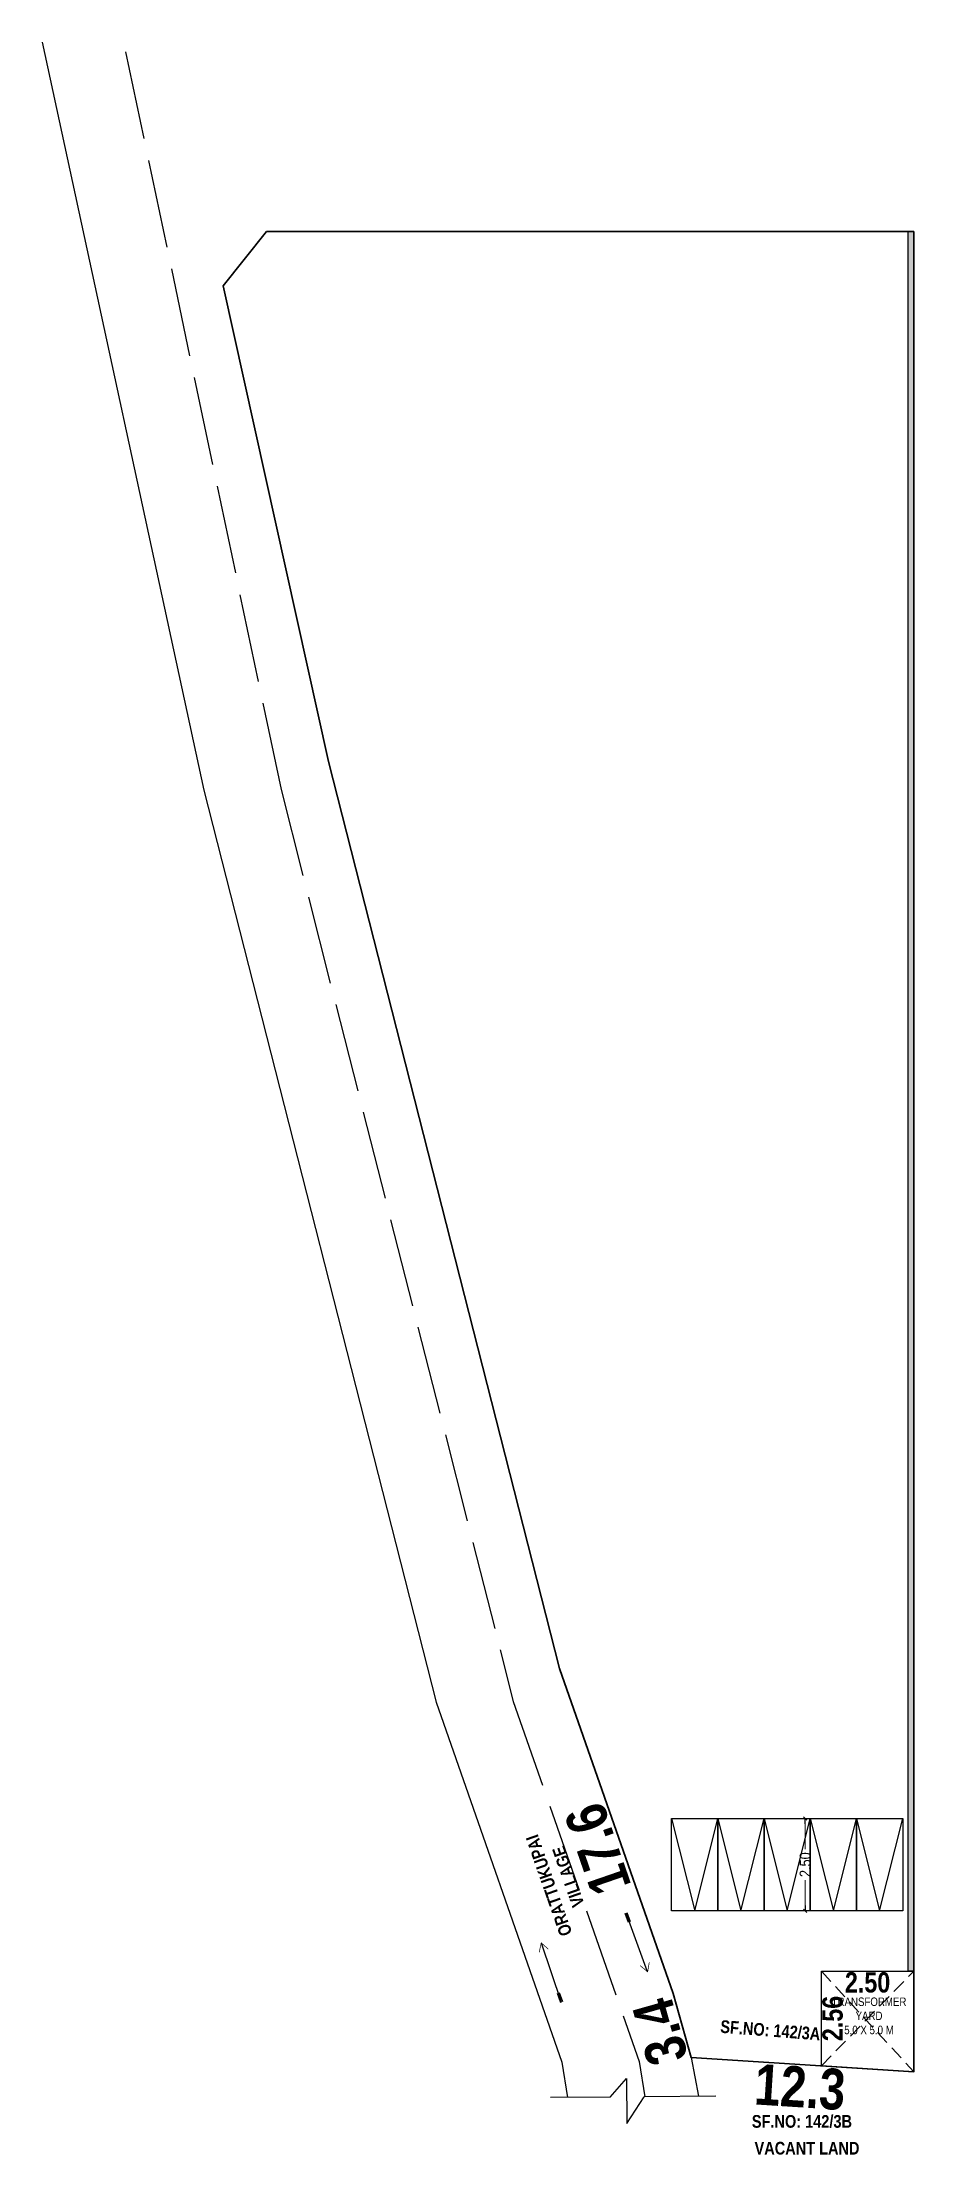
# Model space of a CAD drawing. Header units: metres. Extents: x 113306 to 118716, y -27251 to 0.
# Drawn here: x 118446.3 to 118469.8, y -27251.4 to -27194.3 of the extents above; entities that cross this region are included whole.
import ezdxf

# ---------------------------------------------------------------- set-up
doc = ezdxf.new("R2010")
doc.units = ezdxf.units.M
doc.header["$MEASUREMENT"] = 0
doc.header["$PDMODE"] = 35
doc.linetypes.add('ACAD_ISO02W100', pattern=[15, 12, -3])
doc.linetypes.add('HIDDEN', pattern=[0.375, 0.25, -0.125])
for name, color, linetype in [('A-SYMB-MISC', 3, 'Continuous'), ('Boundary Line', 96, 'Continuous'), ('Grid Line', 8, 'Continuous')]:
    doc.layers.add(name, color=color, linetype=linetype)
doc.styles.add('Arial', font='swissc.ttf')
doc.styles.get("Standard").update_dxf_attribs({"font": 'swisscb.ttf'})
doc.dimstyles.new('FLOOR DIM', dxfattribs={"dimtxt": 0.55, "dimasz": 0.05, "dimexe": 0.075, "dimexo": 0.3, "dimgap": 0.025, "dimtad": 0, "dimdec": 1, "dimzin": 3, "dimdsep": 46, "dimtxsty": 'Standard', "dimblk": 'JM1', "dimcen": -0.09, "dimse1": 1, "dimse2": 1, "dimsd1": 1, "dimsd2": 1, "dimclrd": 5, "dimclre": 250, "dimclrt": 3, "dimazin": 0, "dimtfac": 0.65, "dimtdec": 1, "dimtix": 1, "dimtofl": 0, "dimtmove": 0, "dimatfit": 2, "dimfxl": 0, "dimfrac": 1, "dimtolj": 1, "dimlwd": 18, "dimlwe": -1, "dimarcsym": 0})
doc.dimstyles.new('FLOOR DIM BUILDING DIM', dxfattribs={"dimtxt": 0.4, "dimasz": 0.025, "dimexe": 0.075, "dimexo": 0.3, "dimgap": 0.09, "dimtad": 0, "dimzin": 3, "dimdsep": 46, "dimtxsty": 'Arial', "dimblk": 'JM1', "dimcen": -0.09, "dimse1": 1, "dimse2": 1, "dimclrd": 5, "dimclre": 250, "dimclrt": 1, "dimazin": 0, "dimtfac": 0.65, "dimtix": 1, "dimtofl": 0, "dimtmove": 0, "dimatfit": 2, "dimfxl": 0, "dimfrac": 1, "dimtolj": 1, "dimlwd": 18, "dimlwe": -1, "dimarcsym": 0})

msp = doc.modelspace()

# ---------------------------------------------------------------- texts
msp.add_text('SF.NO: 142/3A', height=0.3432, rotation=355.5882).set_placement((118464.602, -27248.062))
for s, p in [('SF.NO: 142/3B', (118465.465, -27250.631)), ('VACANT LAND', (118465.538, -27251.356))]:
    msp.add_text(s, height=0.3432).set_placement(p)
at = {"ltscale": 1.5, "insert": (118459.798, -27244.087), "char_height": 0.3432, "width": 4.49966, "attachment_point": 2, "rotation": 109.2607}
msp.add_mtext('ORATTUKUPAI  VILLAGE', dxfattribs=at)
at = {"insert": (118468.634, -27247.608), "char_height": 0.2288, "attachment_point": 5}
msp.add_mtext('{\\fSwis721 Cn BT|b0|i0|c0|p34;TRANSFORMER \\PYARD\\P5.0 X 5.0 M}', dxfattribs=at)

# ---------------------------------------------------------------- blocks, each defined once
blk = doc.blocks.new('*D286')
at = {"layer": 'Defpoints', "color": 0}
for p in [(118463.824, -27248.732), (118463.824, -27248.732), (118469.845, -27249.12)]:
    blk.add_point(p, dxfattribs=at)
at = {"color": 3, "insert": (118466.768, -27249.537), "char_height": 1.1, "attachment_point": 5, "rotation": 356.3179}
blk.add_mtext('\\A1;12.3', dxfattribs=at)
blk = doc.blocks.new('JM1')
at = {"color": 2}
for p, q in [((-3, 0), (0, 0)), ((-0.88, -0.88), (0.88, 0.88)), ((0, 2), (0, -2))]:
    blk.add_line(p, q, dxfattribs=at)
blk = doc.blocks.new('*D287')
at = {"layer": 'Defpoints', "color": 0}
for p in [(118460.264, -27238.217), (118460.264, -27238.217), (118463.497, -27247.579)]:
    blk.add_point(p, dxfattribs=at)
at = {"color": 3, "insert": (118461.3, -27243.098), "char_height": 1.1, "attachment_point": 5, "rotation": 109.053}
blk.add_mtext('\\A1;17.6', dxfattribs=at)
blk = doc.blocks.new('H-Arrow Driveway')
at = {"layer": 'A-SYMB-MISC', "color": 0}
for p, q in [((-1.69, 0.02), (1.69, -0.02)), ((1.17, 0.04), (1.69, 0.04)), ((1.17, -0.07), (1.69, -0.07))]:
    blk.add_line(p, q, dxfattribs=at)
at = {"layer": 'A-SYMB-MISC', "color": 0, "const_width": 0.0375}
blk.add_lwpolyline([(-1.24, -0.25), (-1.69, 0.02), (-1.24, 0.27)], dxfattribs=at)
blk = doc.blocks.new('*D290')
at = {"layer": 'Defpoints', "color": 0}
for p in [(118463.333, -27247.001), (118463.824, -27248.732), (118463.824, -27248.732)]:
    blk.add_point(p, dxfattribs=at)
at = {"color": 3, "insert": (118462.988, -27248.034), "char_height": 1.1, "attachment_point": 5, "rotation": 105.8347}
blk.add_mtext('\\A1;3.4', dxfattribs=at)
blk = doc.blocks.new('*D288')
at = {"layer": 'Defpoints', "color": 0}
for p in [(118467.345, -27246.398), (118469.845, -27246.398), (118469.845, -27246.398)]:
    blk.add_point(p, dxfattribs=at)
at = {"color": 3, "insert": (118468.595, -27246.705), "char_height": 0.55, "attachment_point": 5}
blk.add_mtext('\\A1;2.50', dxfattribs=at)
blk = doc.blocks.new('*D289')
at = {"layer": 'Defpoints', "color": 0}
for p in [(118467.345, -27246.398), (118467.345, -27248.959), (118467.345, -27248.959)]:
    blk.add_point(p, dxfattribs=at)
at = {"color": 3, "insert": (118467.652, -27247.678), "char_height": 0.55, "attachment_point": 5, "rotation": 90}
blk.add_mtext('\\A1;2.56', dxfattribs=at)
blk = doc.blocks.new('RYJ')
at = {"ltscale": 1.5}
blk.add_lwpolyline([(118526.64, -26952.98), (118524.14, -26952.98), (118524.14, -26957.98), (118526.64, -26957.98)], close=True, dxfattribs=at)
blk.add_lwpolyline([(118524.14, -26957.98), (118525.39, -26952.98), (118526.64, -26957.98)], dxfattribs=at)
blk = doc.blocks.new('*D291')
at = {"color": 5, "lineweight": 18, "ltscale": 1.5}
for p, q in [((118466.91, -27242.32), (118466.91, -27243.101)), ((118466.91, -27244.72), (118466.91, -27243.939))]:
    blk.add_line(p, q, dxfattribs=at)
at = {"layer": 'Defpoints', "color": 0, "ltscale": 1.5}
for p in [(118467.045, -27242.27), (118466.91, -27244.77), (118467.045, -27244.77)]:
    blk.add_point(p, dxfattribs=at)
at = {"color": 5, "lineweight": 18, "ltscale": 1.5, "xscale": 0.05, "yscale": 0.05, "zscale": 0.05}
for p, rotation in [((118466.91, -27242.27), 90), ((118466.91, -27244.77), 270)]:
    blk.add_blockref('JM1', p, dxfattribs=dict(at, rotation=rotation))
at = {"color": 1, "ltscale": 1.5, "insert": (118466.91, -27243.52), "char_height": 0.3, "attachment_point": 5, "rotation": 90, "style": 'Arial'}
blk.add_mtext('\\A1;2.50', dxfattribs=at)

# ---------------------------------------------------------------- dimensions: what is measured, and where the dimension line sits
for p1, p2, text, picture, middle in [((118463.497, -27247.579), (118460.264, -27238.217), '17.6', '*D287', (118461.3, -27243.098)), ((118463.333, -27247.001), (118463.824, -27248.732), '3.4', '*D290', (118462.988, -27248.034))]:
    dim = msp.add_aligned_dim(p1=p1, p2=p2, distance=0, text=text, dimstyle='FLOOR DIM', override={"dimscale": 2, "dimtad": 4, "dimdec": 2, "dimpost": '\\X'})
    dim.commit()
    dim.dimension.update_dxf_attribs({"geometry": picture, "text_midpoint": middle})
at = {"ltscale": 1.5}
dim = msp.add_linear_dim(base=(118466.91, -27244.77), p1=(118467.045, -27242.27), p2=(118467.045, -27244.77), angle=90, dimstyle='FLOOR DIM BUILDING DIM', override={"dimtxt": 0.3, "dimasz": 0.05, "dimpost": '\\X', "dimtfillclr": 256}, dxfattribs=at)
dim.commit()
dim.dimension.update_dxf_attribs({"geometry": '*D291', "text_midpoint": (118466.91, -27243.52)})
for p2, picture, middle in [((118467.345, -27248.959), '*D289', (118467.652, -27247.678)), ((118469.845, -27246.398), '*D288', (118468.595, -27246.705))]:
    dim = msp.add_aligned_dim(p1=(118467.345, -27246.398), p2=p2, distance=0, dimstyle='FLOOR DIM', override={"dimtad": 4, "dimdec": 2, "dimlfac": 1, "dimpost": '\\X'})
    dim.commit()
    dim.dimension.update_dxf_attribs({"geometry": picture, "text_midpoint": middle})
dim = msp.add_linear_dim(base=(118463.824, -27248.732), p1=(118469.845, -27249.12), p2=(118463.824, -27248.732), angle=176.3179, text='12.3', dimstyle='FLOOR DIM', override={"dimscale": 2, "dimtad": 4, "dimdec": 2, "dimpost": '\\X'})
dim.commit()
dim.dimension.update_dxf_attribs({"geometry": '*D286', "text_midpoint": (118466.808, -27248.924), "dimtype": 161})

# ---------------------------------------------------------------- hatches: boundary and pattern name
h = msp.add_hatch()
h.set_pattern_fill('GRAVEL', color=252, scale=0.05, angle=0.4531)
h.set_pattern_definition([(228.465924, (118403.79611, -27336.74025), (-10.069286577, -11.50999426), [0.170861, -16.915242]), (185.422877, (118403.682816, -27336.868146), (15.229479417, 1.390487932), [0.293202, -29.0270244]), (132.963583, (118403.39093, -27336.895855), (12.81008644, -13.869123453), [0.206741, -20.467361]), (267.726825, (118402.89815, -27337.21726), (1.06908099, 25.409249612), [0.267002, -26.433219]), (293.28679, (118402.88756, -27337.484054), (-6.47032899, 15.189303564), [0.261817, -25.919904]), (357.726825, (118402.99107, -27337.724543), (-25.409249612, 1.06908099), [0.267002, -26.433219]), (38.147377, (118403.25786, -27337.735134), (-16.409044022, -12.830174367), [0.353097, -34.956558]), (72.708464, (118403.535544, -27337.51703), (8.668754754, 28.009433965), [0.33336, -33.002628]), (121.8827, (118403.63463, -27337.19874), (-10.290253803, 16.429131951), [0.2679065, -26.522773]), (175.689494, (118403.49313, -27336.97125), (13.97960707, -1.15947667), [0.305857, -14.986968]), (222.850574, (118403.188135, -27336.94826), (-15.129039775, -14.090090684), [0.395539, -39.158386]), (139.26721, (118404.15551, -27337.22002), (-8.949985765, 7.54945394), [0.135002, -13.365283]), (171.92237, (118404.053214, -27337.131925), (16.5295716, -2.40934902), [0.256841, -25.4273195]), (225.45314, (118403.7989, -27337.0958), (0.010044, -1.2699603), [0.179605, -1.616447]), (203.65173, (118403.70882, -27336.94414), (6.32971348, 2.59014039), [0.096721, -9.575311]), (292.25455, (118403.62022, -27336.98294), (-1.30009218, 3.7998369), [0.136783, -6.702376]), (31.4169, (118403.67203, -27337.10954), (3.78979292, 2.57005246), [0.22216, -7.183149]), (162.0182, (118403.8616, -27336.99374), (2.5499645, -1.2498724), [0.160644, -3.855449]), (16.842676, (118402.883645, -27336.98877), (12.66947093, 3.910320495), [0.225044, -22.279413]), (70.79931, (118403.09904, -27336.923564), (-4.969357517, -14.009738965), [0.1887995, -18.691108]), (293.65173, (118403.8596, -27336.73974), (-2.59014039, 6.32971348), [0.19344, -9.478592]), (344.063596, (118403.93721, -27336.916935), (-12.729734718, 3.7094412), [0.225044, -22.279413]), (339.89709, (118402.88987, -27337.77615), (-6.36988934, 2.48970074), [0.217018, -10.633867]), (295.228277, (118403.09367, -27337.85074), (-6.46028503, 13.91934328), [0.181836, -18.001797]), (67.25455, (118403.88235, -27338.0096), (2.48970074, 6.36988934), [0.19344, -9.478592]), (17.80716, (118403.95714, -27337.83121), (-16.46930781, -5.210412673), [0.212891, -21.076188]), (69.89709, (118403.26007, -27338.01452), (-2.48970074, -6.36988934), [0.108509, -10.742376]), (101.76307, (118403.80615, -27338.0102), (-1.31013614, 5.06979716), [0.064757, -6.410997]), (166.4169, (118403.79295, -27337.9468), (3.8199248, -1.2398284), [0.261817, -4.974527]), (186.46214, (118403.538456, -27337.88532), (12.68955886, 1.37039993), [0.2426335, -24.020682]), (304.1432, (118403.67293, -27337.22383), (-1.2900482, 2.5298766), [0.183162, -4.395888]), (353.610363, (118403.77573, -27337.375427), (21.60941273, -2.369173162), [0.319778, -31.6580045]), (61.39853, (118404.09352, -27337.41101), (-5.00953338, -8.92989784), [0.130754, -12.944696]), (90.4531, (118404.1561, -27337.2962), (-1.280004, 1.259916), [0.0762, -1.1938]), (120.70957, (118403.51276, -27337.84742), (5.15014888, -8.84954612), [0.1764335, -17.46697]), (48.465924, (118403.42265, -27337.69573), (10.069286577, 11.50999426), [0.341721, -16.744381]), (0.4531, (118403.6492, -27337.4399), (1.259916, 1.280004), [0.3302, -0.9398]), (325.75798, (118403.97943, -27337.43732), (12.76991058, -8.78928232), [0.200805, -19.879658]), (254.50774, (118404.14543, -27337.5503), (-1.22978442, -5.0898851), [0.184915, -9.060825]), (208.09911, (118404.096034, -27337.728505), (-24.028805718, -12.890438153), [0.3010725, -29.806232]), (175.879215, (118403.830447, -27337.87031), (-16.519527635, 1.13938874), [0.318515, -31.532923])])
h.paths.add_polyline_path([(118469.695, -27246.398), (118469.845, -27246.398), (118469.845, -27199.372), (118469.695, -27199.372)])

# ---------------------------------------------------------------- linework, layer by layer
for p, q in [((118469.845, -27199.372), (118469.845, -27249.12)), ((118463.824, -27248.732), (118464.021, -27249.782)), ((118461.632, -27249.801), (118462.074, -27249.299)), ((118462.074, -27249.299), (118462.083, -27250.519)), ((118461.632, -27249.801), (118460.016, -27249.814)), ((118462.083, -27250.519), (118462.549, -27249.794)), ((118464.488, -27249.778), (118462.549, -27249.794))]:
    msp.add_line(p, q)
msp.add_lwpolyline([(118446.27, -27194.256), (118450.639, -27214.475), (118456.923, -27239.124), (118460.324, -27248.858), (118460.478, -27249.81)])
at = {"color": 252, "linetype": 'ACAD_ISO02W100', "ltscale": 0.2}
msp.add_lwpolyline([(118448.525, -27194.513), (118452.729, -27214.458), (118459.012, -27239.107), (118462.414, -27248.841), (118462.567, -27249.794)], dxfattribs=at)
at = {"color": 252}
msp.add_lwpolyline([(118469.695, -27199.372), (118469.845, -27199.372), (118469.845, -27246.398), (118469.695, -27246.398)], close=True, dxfattribs=at)
at = {"ltscale": 1.5}
msp.add_lwpolyline([(118467.345, -27246.398), (118469.845, -27246.398), (118469.845, -27249.12), (118467.345, -27248.959)], close=True, dxfattribs=at)
at = {"layer": 'Boundary Line', "linetype": 'ByBlock', "lineweight": 30}
msp.add_lwpolyline([(118469.845, -27199.372), (118452.34, -27199.372), (118451.163, -27200.838), (118454.015, -27213.702), (118460.264, -27238.217), (118463.333, -27247.001), (118463.824, -27248.732), (118469.845, -27249.12)], close=True, dxfattribs=at)
at = {"layer": 'Grid Line', "linetype": 'HIDDEN', "ltscale": 1.5}
for p, q in [((118467.345, -27246.398), (118469.845, -27249.12)), ((118467.345, -27248.959), (118469.845, -27246.398))]:
    msp.add_line(p, q, dxfattribs=at)

# ---------------------------------------------------------------- block references
at = {"color": 3, "xscale": -0.5, "yscale": 0.5, "zscale": 0.5, "rotation": 180}
for p in [(59201.226, -40721.26), (59202.476, -40721.26), (59203.726, -40721.26), (59204.976, -40721.26), (59206.226, -40721.26)]:
    msp.add_blockref('RYJ', p, dxfattribs=at)
at = {"yscale": 0.5, "zscale": 0.5, "rotation": 289.4531360559491}
for p, xscale in [((118462.356, -27245.623), -0.5), ((118460.039, -27246.433), 0.5)]:
    msp.add_blockref('H-Arrow Driveway', p, dxfattribs=dict(at, xscale=xscale))

msp.set_redraw_order([(e.dxf.handle, doc.entitydb.next_handle()) for e in msp.query("TEXT MTEXT ATTDEF DIMENSION ARC_DIMENSION")])  # texts and dimensions are drawn at this point

doc.saveas('drawing.dxf')
